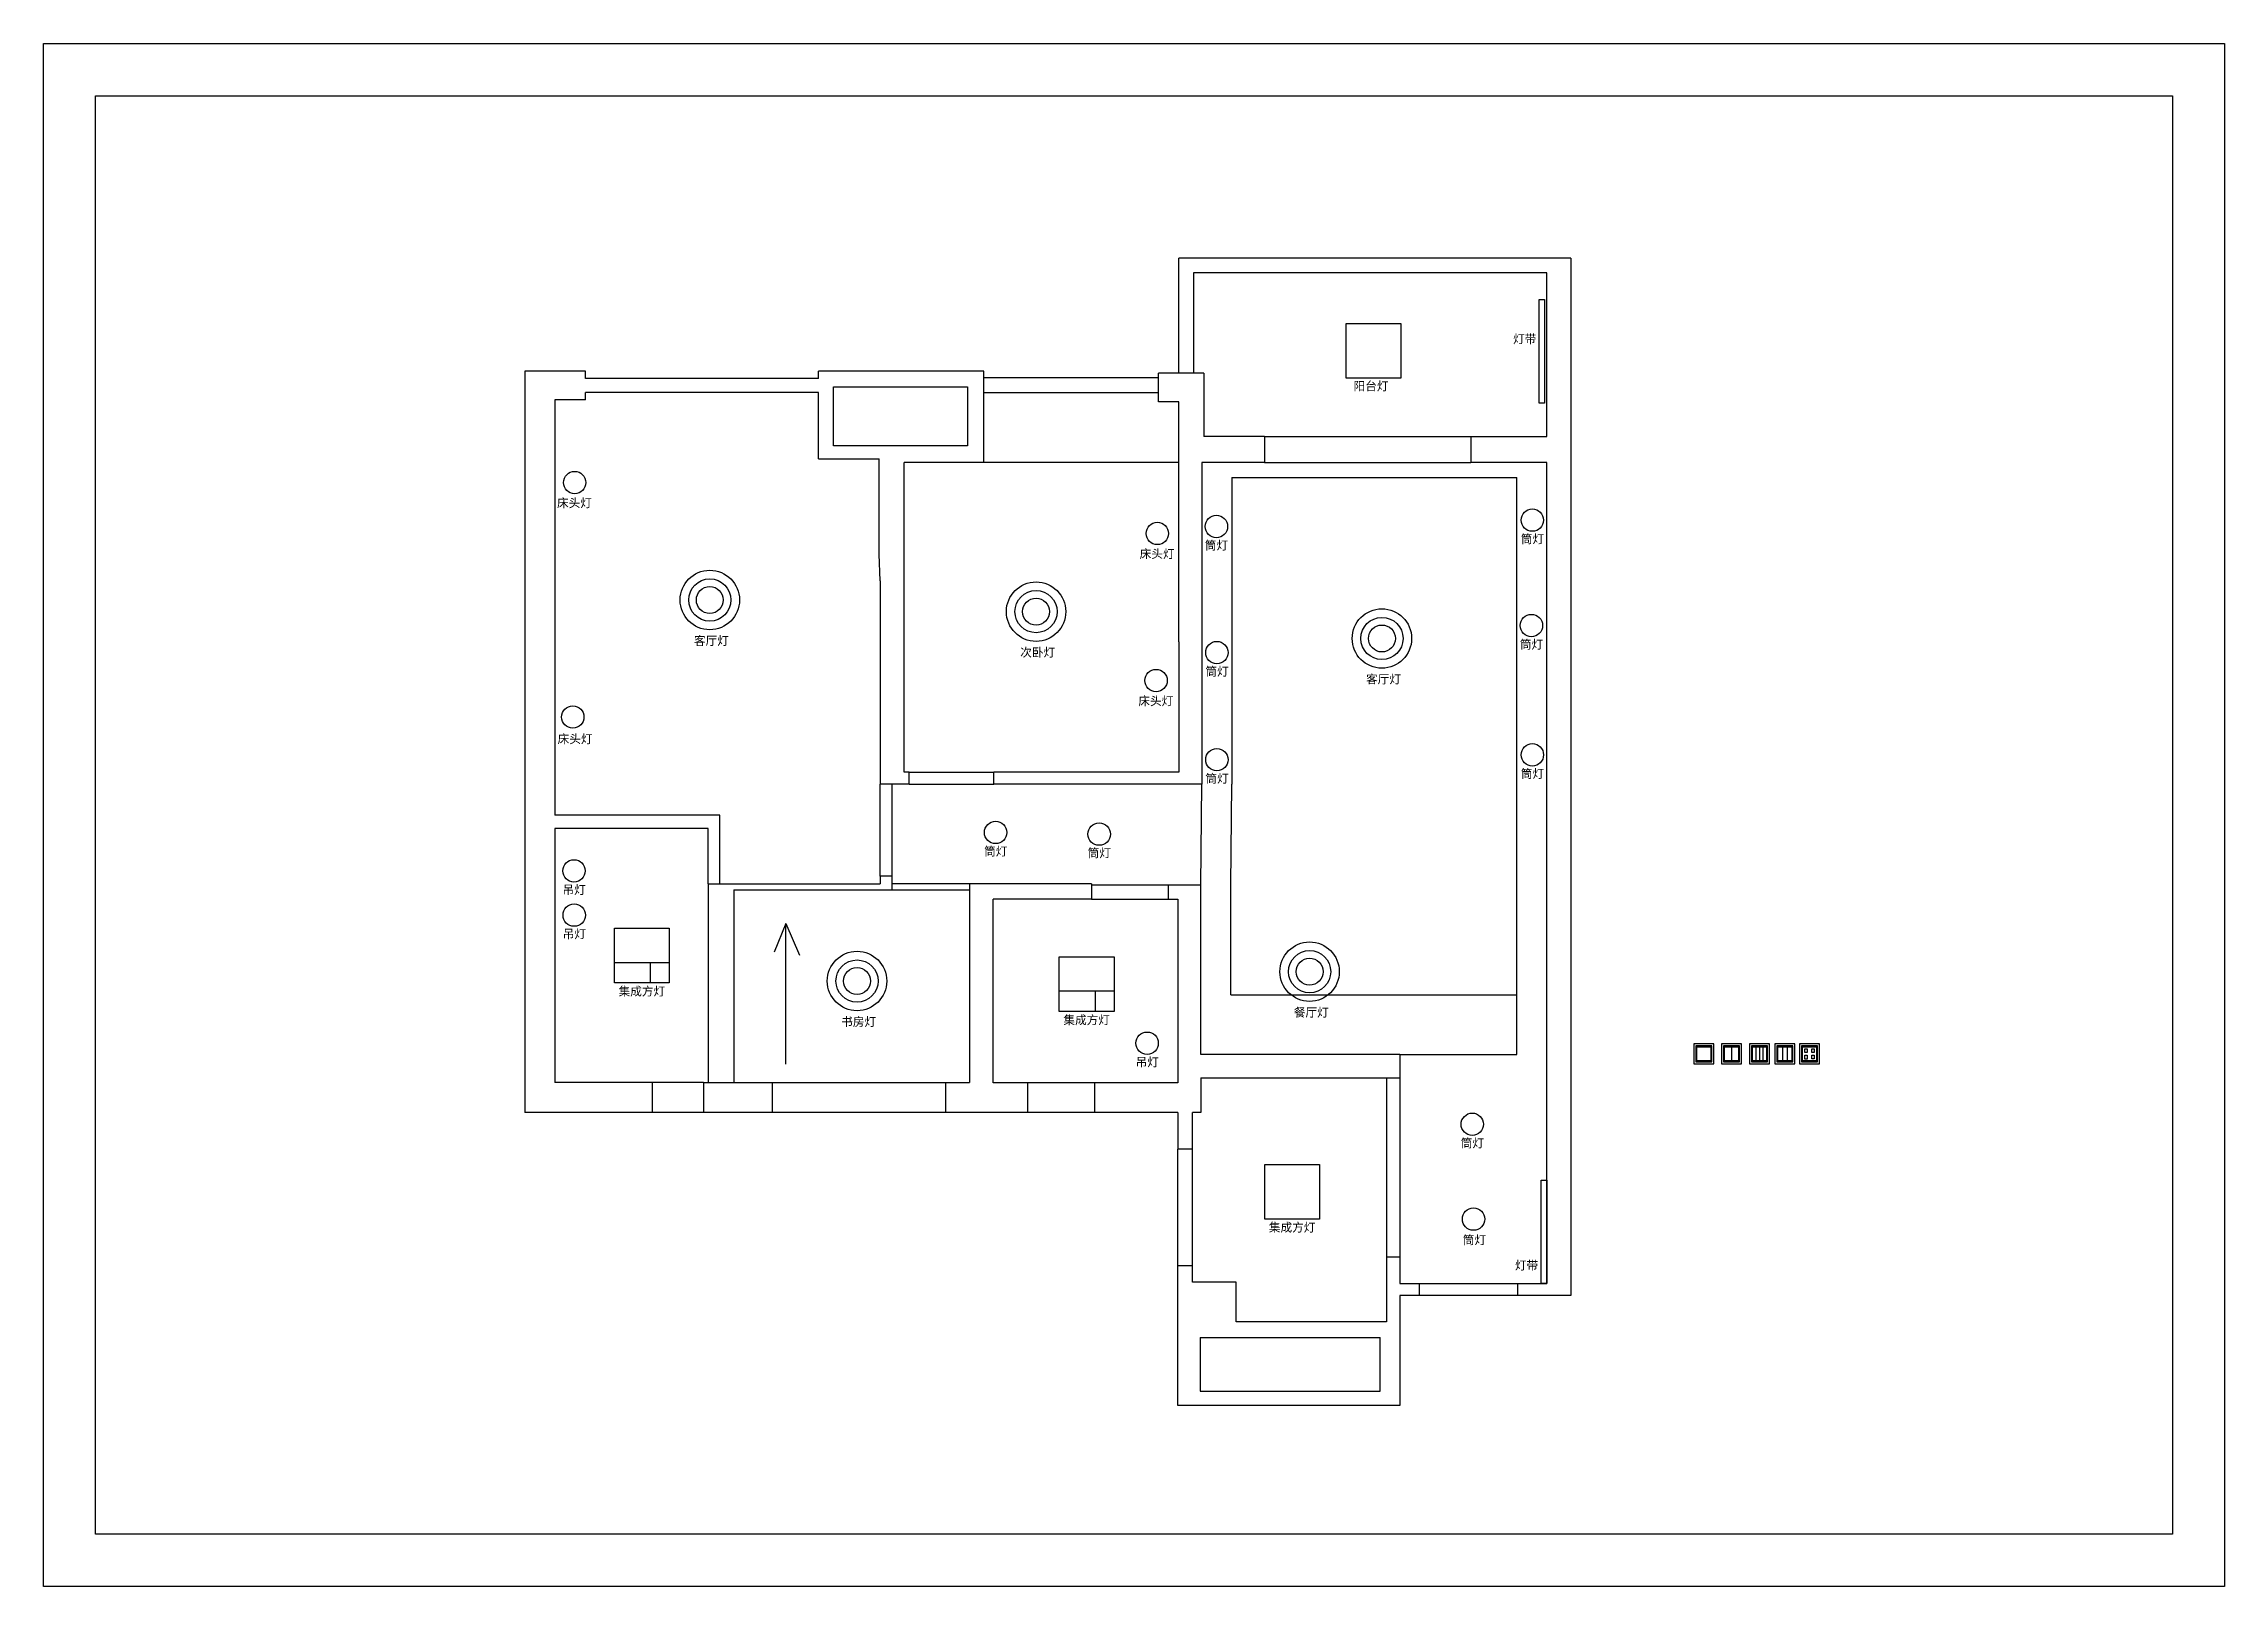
# Model space of a CAD drawing. Header units: millimetres. Extents: x -1666 to 220555, y -7114 to 28673.
# Drawn here: x 198651 to 220555, y -4928 to 10561 of the extents above; entities that cross this region are included whole.
import ezdxf

# ---------------------------------------------------------------- set-up
doc = ezdxf.new("R2010")
doc.units = ezdxf.units.MM
doc.header["$LTSCALE"] = 80
doc.styles.add('MtXpl_', font='')
doc.styles.get('MtXpl_').set_extended_font_data('SimSun')

msp = doc.modelspace()

# ---------------------------------------------------------------- texts
at = {"color": 41, "true_color": 0xf4ee51, "style": 'MtXpl_'}
for s, p in [('灯带', (213410.343, 7552.957)), ('阳台灯', (211808.766, 7079.176)), ('床头灯', (203807.811, 5905.757)), ('床头灯', (209660.265, 5395.196)), ('筒灯', (210315.111, 5480.516)), ('筒灯', (213488.702, 5544.419)), ('客厅灯', (205183.698, 4522.772)), ('次卧灯', (208460.672, 4405.674)), ('筒灯', (213479.116, 4485.63)), ('筒灯', (210320.183, 4214.059)), ('客厅灯', (211934.335, 4136.275)), ('床头灯', (209647.22, 3918.006)), ('床头灯', (203813.986, 3536.286)), ('筒灯', (213488.798, 3188.027)), ('筒灯', (210320.271, 3139.215)), ('筒灯', (208097.738, 2408.654)), ('筒灯', (209137.967, 2392.022)), ('吊灯', (203862.764, 2022.421)), ('吊灯', (203865.317, 1578.919)), ('集成方灯', (204426.292, 1003.037)), ('餐厅灯', (211208.313, 791.024)), ('书房灯', (206662.366, 697.228)), ('集成方灯', (208894.012, 715.595)), ('吊灯', (209619.603, 292.325)), ('筒灯', (212885.393, -521.487)), ('集成方灯', (210957.684, -1367.247)), ('筒灯', (212905.994, -1493.194)), ('灯带', (213429.255, -1748.473))]:
    msp.add_text(s, height=85.705, dxfattribs=at).set_placement(p)

# ---------------------------------------------------------------- linework, layer by layer
at = {"color": 2, "true_color": 0xf1eb1f}
for p, q in [((210054.911, 7251.211), (210054.911, 8406.211)), ((213989.911, 8406.211), (210054.911, 8406.211)), ((213989.911, 8406.211), (213989.911, -2008.789)), ((213749.911, 8261.211), (210199.911, 8261.211)), ((210199.911, 8261.211), (210199.911, 7251.211)), ((213749.911, 6616.211), (213749.911, 8261.211)), ((204094.911, 7271.211), (203484.911, 7271.211)), ((203484.911, 7271.211), (203484.911, -168.789)), ((204094.911, 7198.711), (204094.911, 7271.211)), ((208094.911, 7271.211), (206434.911, 7271.211)), ((206434.911, 7198.711), (206434.911, 7271.211)), ((208094.911, 7206.211), (208094.911, 7271.211)), ((209849.911, 6966.211), (209849.911, 7251.211)), ((210304.911, 7251.211), (209849.911, 7251.211)), ((210304.911, 7251.211), (210304.911, 6616.211)), ((206434.911, 7198.711), (204094.911, 7198.711)), ((204094.911, 6986.211), (204094.911, 7058.711)), ((206434.911, 7058.711), (204094.911, 7058.711)), ((206434.911, 6391.211), (206434.911, 7058.711)), ((206586.465, 7113.879), (207932.485, 7113.879)), ((206586.465, 6524.15), (206586.465, 7113.879)), ((207932.485, 7113.879), (207932.485, 6524.15)), ((209849.911, 7206.211), (208094.911, 7206.211)), ((209849.911, 7056.211), (208094.911, 7056.211)), ((208094.911, 6356.211), (208094.911, 7056.211)), ((203784.911, 6986.211), (203784.911, 2816.211)), ((204094.911, 6986.211), (203784.911, 6986.211)), ((210054.911, 6966.211), (209849.911, 6966.211)), ((210054.911, 4556.211), (210054.911, 6966.211)), ((210914.911, 6616.211), (210304.911, 6616.211)), ((210914.911, 6616.211), (210914.911, 6356.211)), ((212984.911, 6616.211), (212984.911, 6356.211)), ((212984.911, 6616.211), (213749.911, 6616.211)), ((206434.911, 6391.211), (207044.911, 6391.211)), ((207932.485, 6524.15), (206586.465, 6524.15)), ((207044.911, 5436.211), (207044.911, 6391.211)), ((207294.911, 3246.211), (207294.911, 6356.211)), ((210054.911, 6356.211), (208094.911, 6356.211)), ((210914.911, 6356.211), (210284.911, 6356.211)), ((210284.911, 6356.211), (210284.911, 3126.211)), ((213749.911, 6356.211), (212984.911, 6356.211)), ((213749.911, -1888.789), (213749.911, 6356.211)), ((210584.911, 6205.686), (210584.911, 3126.211)), ((213449.911, 411.211), (213449.911, 6205.686)), ((207054.911, 5166.211), (207044.911, 5436.211)), ((207054.911, 5166.211), (207054.911, 3126.211)), ((210054.911, 4556.211), (210054.911, 3246.211)), ((207344.911, 3246.211), (207294.911, 3246.211)), ((207344.911, 3126.211), (207294.911, 3126.211)), ((207344.911, 3126.211), (207344.911, 3246.211)), ((210054.911, 3246.211), (208194.911, 3246.211)), ((208194.911, 3126.211), (208194.911, 3246.211)), ((210284.911, 3126.211), (208194.911, 3126.211)), ((205444.911, 2816.211), (203784.911, 2816.211)), ((203784.911, 2681.211), (203784.911, 131.211)), ((205324.911, 2681.211), (203784.911, 2681.211)), ((207054.911, 2201.211), (207054.911, 2126.211)), ((207174.911, 2201.211), (207054.911, 2201.211)), ((207174.911, 2066.211), (207174.911, 2201.211)), ((205324.911, 2126.211), (207054.911, 2126.211)), ((205324.911, 2126.211), (205324.911, 131.211)), ((205584.911, 2066.211), (207174.911, 2066.211)), ((209174.911, 2126.211), (207949.911, 2126.211)), ((209174.911, 2126.211), (209174.911, 1971.211)), ((210274.911, 2111.211), (209944.911, 2111.211)), ((209944.911, 2111.211), (209944.911, 1971.211)), ((210274.911, 411.211), (210274.911, 2111.211)), ((210574.911, 1011.211), (210574.911, 2111.211)), ((208189.911, 126.211), (208189.911, 1971.211)), ((209174.911, 1971.211), (208189.911, 1971.211)), ((209944.911, 1971.211), (210044.911, 1971.211)), ((210044.911, 1971.211), (210044.911, 126.211)), ((212274.911, 411.211), (210274.911, 411.211)), ((212274.911, 411.211), (212274.911, -1888.789)), ((205279.911, 131.211), (203784.911, 131.211)), ((204764.911, 131.211), (204764.911, -168.789)), ((205279.911, 131.211), (205279.911, -168.789)), ((205969.911, 131.211), (205969.911, -168.789)), ((207714.911, -168.789), (207714.911, 131.211)), ((208534.911, 126.211), (208189.911, 126.211)), ((208534.911, 126.211), (208534.911, -168.789)), ((210044.911, 126.211), (208534.911, 126.211)), ((209204.911, 126.211), (209204.911, -168.789)), ((210274.911, 176.211), (212139.911, 176.211)), ((210274.911, 176.211), (210274.911, -168.789)), ((205279.911, -168.789), (203484.911, -168.789)), ((207714.911, -168.789), (205279.911, -168.789)), ((208534.911, -168.789), (207714.911, -168.789)), ((210044.911, -168.789), (208534.911, -168.789)), ((210044.911, -168.789), (210044.911, -538.789)), ((210274.911, -168.789), (210189.911, -168.789)), ((210189.911, -538.789), (210189.911, -168.789)), ((210189.911, -538.789), (210044.911, -538.789)), ((210189.911, -1708.789), (210044.911, -1708.789)), ((210189.911, -1873.789), (210189.911, -1708.789)), ((212274.911, -1623.789), (212139.911, -1623.789)), ((212139.911, -1673.789), (212139.911, -2273.789)), ((210629.911, -1873.789), (210189.911, -1873.789)), ((210629.911, -2273.789), (210629.911, -1873.789)), ((212274.911, -1888.789), (212469.911, -1888.789)), ((212469.911, -2008.789), (212469.911, -1888.789)), ((213459.911, -1888.789), (213749.911, -1888.789)), ((213459.911, -2008.789), (213459.911, -1888.789)), ((213459.911, -2008.789), (212274.911, -2008.789)), ((212274.911, -2008.789), (212274.911, -3113.789)), ((212274.911, -2008.789), (212274.911, -2273.789)), ((213989.911, -2008.789), (213459.911, -2008.789)), ((212139.911, -2273.789), (210629.911, -2273.789)), ((210267.588, -2429.205), (210267.588, -2969.183)), ((210267.588, -2429.205), (212074.32, -2429.205)), ((212074.32, -2969.183), (212074.32, -2429.205)), ((210267.588, -2969.183), (212074.32, -2969.183)), ((212274.911, -3113.789), (210044.911, -3113.789))]:
    msp.add_line(p, q, dxfattribs=at)
at = {"color": 41, "true_color": 0xf4ee51}
for p, q in [((208094.911, 7056.211), (208094.911, 7271.211)), ((210914.911, 6616.211), (212984.911, 6616.211)), ((208094.911, 6356.211), (207294.911, 6356.211)), ((210914.911, 6356.211), (212984.911, 6356.211)), ((207344.911, 3126.211), (207054.911, 3126.211)), ((207054.911, 2201.211), (207054.911, 3126.211)), ((207174.911, 2201.211), (207174.911, 3126.211)), ((207344.911, 3246.211), (208194.911, 3246.211)), ((207344.911, 3126.211), (208194.911, 3126.211)), ((205324.911, 2126.211), (205324.911, 2681.211)), ((205444.911, 2126.211), (205444.911, 2816.211)), ((205584.911, 2066.211), (205584.911, 131.211)), ((207949.911, 2126.211), (207174.911, 2126.211)), ((207174.911, 2066.211), (207949.911, 2066.211)), ((207949.911, 2126.211), (207949.911, 131.211)), ((209944.911, 2111.211), (209174.911, 2111.211)), ((209174.911, 1971.211), (209944.911, 1971.211)), ((205279.911, 131.211), (205324.911, 131.211)), ((205324.911, 131.211), (205584.911, 131.211)), ((205584.911, 131.211), (205969.911, 131.211)), ((205969.911, 131.211), (207714.911, 131.211)), ((207714.911, 131.211), (207949.911, 131.211)), ((212139.911, 176.211), (212139.911, 90.081)), ((212139.911, 176.211), (212274.911, 176.211)), ((212139.911, 90.081), (212139.911, -1673.789)), ((210044.911, -3113.789), (210044.911, -538.789)), ((210189.911, -1708.789), (210189.911, -538.789)), ((212469.911, -1888.789), (213459.911, -1888.789))]:
    msp.add_line(p, q, dxfattribs=at)
at = {"color": 3}
for p, q in [((210584.911, 6205.686), (213449.911, 6205.686)), ((210274.911, 2111.211), (210284.911, 3126.211)), ((210574.911, 2111.211), (210584.911, 3126.211)), ((206105.945, 1728.345), (205988.131, 1440.549)), ((206105.945, 315.527), (206105.945, 1728.345)), ((206105.945, 1728.345), (206243.395, 1407.845)), ((204385.152, 1337.069), (204934.778, 1337.069)), ((204744.078, 1337.069), (204744.078, 1129.846)), ((208852.872, 1049.627), (209402.498, 1049.627)), ((209211.797, 1049.627), (209211.797, 842.403)), ((210574.911, 1011.211), (213449.911, 1011.211)), ((215604.711, 487.22), (215604.711, 349.091)), ((215850.585, 487.22), (215850.585, 349.091)), ((215885.608, 487.22), (215885.608, 349.091)), ((215920.63, 487.22), (215920.63, 349.091)), ((216115.805, 487.22), (216115.805, 349.091)), ((216162.446, 487.22), (216162.446, 349.091)), ((212274.911, 411.211), (213449.911, 411.211))]:
    msp.add_line(p, q, dxfattribs=at)
at = {"color": 41, "true_color": 0xf4ee51}
for points in [[(198651.296, 10561.061), (220555.172, 10561.061), (220555.172, -4928.109), (198651.296, -4928.109)], [(198651.296, 10561.061), (220555.172, 10561.061), (220555.172, -4928.109), (198651.296, -4928.109)], [(199173.88, 10038.476), (220032.587, 10038.476), (220032.587, -4405.524), (199173.88, -4405.524)], [(199173.88, 10038.476), (220032.587, 10038.476), (220032.587, -4405.524), (199173.88, -4405.524)], [(215226.021, 318.807), (215426.021, 318.807), (215426.021, 518.807), (215226.021, 518.807)], [(215246.021, 338.807), (215406.021, 338.807), (215406.021, 498.807), (215246.021, 498.807)], [(215505.326, 318.807), (215705.326, 318.807), (215705.326, 518.807), (215505.326, 518.807)], [(215525.326, 338.807), (215685.326, 338.807), (215685.326, 498.807), (215525.326, 498.807)], [(215786.222, 318.807), (215986.222, 318.807), (215986.222, 518.807), (215786.222, 518.807)], [(215806.222, 338.807), (215966.222, 338.807), (215966.222, 498.807), (215806.222, 498.807)], [(216040.63, 318.807), (216240.63, 318.807), (216240.63, 518.807), (216040.63, 518.807)], [(216060.63, 338.807), (216220.63, 338.807), (216220.63, 498.807), (216060.63, 498.807)], [(216287.75, 318.807), (216487.75, 318.807), (216487.75, 518.807), (216287.75, 518.807)], [(216307.75, 338.807), (216467.75, 338.807), (216467.75, 498.807), (216307.75, 498.807)]]:
    msp.add_lwpolyline(points, close=True, dxfattribs=at)
at = {"color": 3}
for points in [[(213727.529, 6950.161), (213672.094, 6950.161), (213672.094, 7990.729), (213727.529, 7990.729)], [(211733.743, 7751.857), (212283.37, 7751.857), (212283.37, 7202.599), (211733.743, 7202.599)], [(204385.152, 1679.103), (204934.778, 1679.103), (204934.778, 1129.846), (204385.152, 1129.846)], [(208852.872, 1391.661), (209402.498, 1391.661), (209402.498, 842.403), (208852.872, 842.403)], [(215255.362, 487.22), (215395.451, 487.22), (215395.451, 349.091), (215255.362, 349.091)], [(215534.667, 487.22), (215674.756, 487.22), (215674.756, 349.091), (215534.667, 349.091)], [(215815.563, 487.22), (215955.652, 487.22), (215955.652, 349.091), (215815.563, 349.091)], [(216069.97, 487.22), (216210.06, 487.22), (216210.06, 349.091), (216069.97, 349.091)], [(216317.091, 487.22), (216457.18, 487.22), (216457.18, 349.091), (216317.091, 349.091)], [(216341.708, 467.61), (216366.26, 467.61), (216366.26, 430.412), (216341.708, 430.412)], [(216411.173, 467.61), (216435.724, 467.61), (216435.724, 430.412), (216411.173, 430.412)], [(216341.708, 403.707), (216366.26, 403.707), (216366.26, 366.509), (216341.708, 366.509)], [(216411.173, 404.174), (216435.724, 404.174), (216435.724, 366.976), (216411.173, 366.976)], [(210916.544, -691.18), (211466.17, -691.18), (211466.17, -1240.438), (210916.544, -1240.438)], [(213749.911, -1888.789), (213694.476, -1888.789), (213694.476, -848.221), (213749.911, -848.221)]]:
    msp.add_lwpolyline(points, close=True, dxfattribs=at)
for centre, radius in [((203985.178, 6153.892), 112.421), ((209837.632, 5643.331), 112.421), ((210430.723, 5713.223), 112.421), ((213604.314, 5777.126), 112.421), ((205342.541, 4975.217), 298.393), ((205342.541, 4975.217), 211.934), ((205342.541, 4975.217), 135.124), ((208619.515, 4858.119), 298.393), ((208619.515, 4858.119), 211.934), ((208619.515, 4858.119), 135.124), ((212093.178, 4588.72), 298.393), ((213594.728, 4718.336), 112.421), ((212093.178, 4588.72), 211.934), ((212093.178, 4588.72), 135.124), ((210435.794, 4446.766), 112.421), ((209824.587, 4166.141), 112.421), ((203966.412, 3800.389), 112.421), ((213604.409, 3420.734), 112.421), ((210435.882, 3371.922), 112.421), ((208213.349, 2641.361), 112.421), ((209253.578, 2624.728), 112.421), ((203978.376, 2255.127), 112.421), ((203980.929, 1811.626), 112.421), ((211367.156, 1243.469), 298.393), ((206821.209, 1149.673), 298.393), ((206821.209, 1149.673), 211.934), ((211367.156, 1243.469), 211.934), ((211367.156, 1243.469), 135.124), ((206821.209, 1149.673), 135.124), ((209735.214, 525.032), 112.421), ((213001.004, -288.781), 112.421), ((213013.786, -1240.402), 112.421)]:
    msp.add_circle(centre, radius, dxfattribs=at)

msp.set_redraw_order([(e.dxf.handle, doc.entitydb.next_handle()) for e in msp.query("TEXT MTEXT ATTDEF DIMENSION ARC_DIMENSION")])  # texts and dimensions are drawn at this point

doc.saveas('drawing.dxf')
